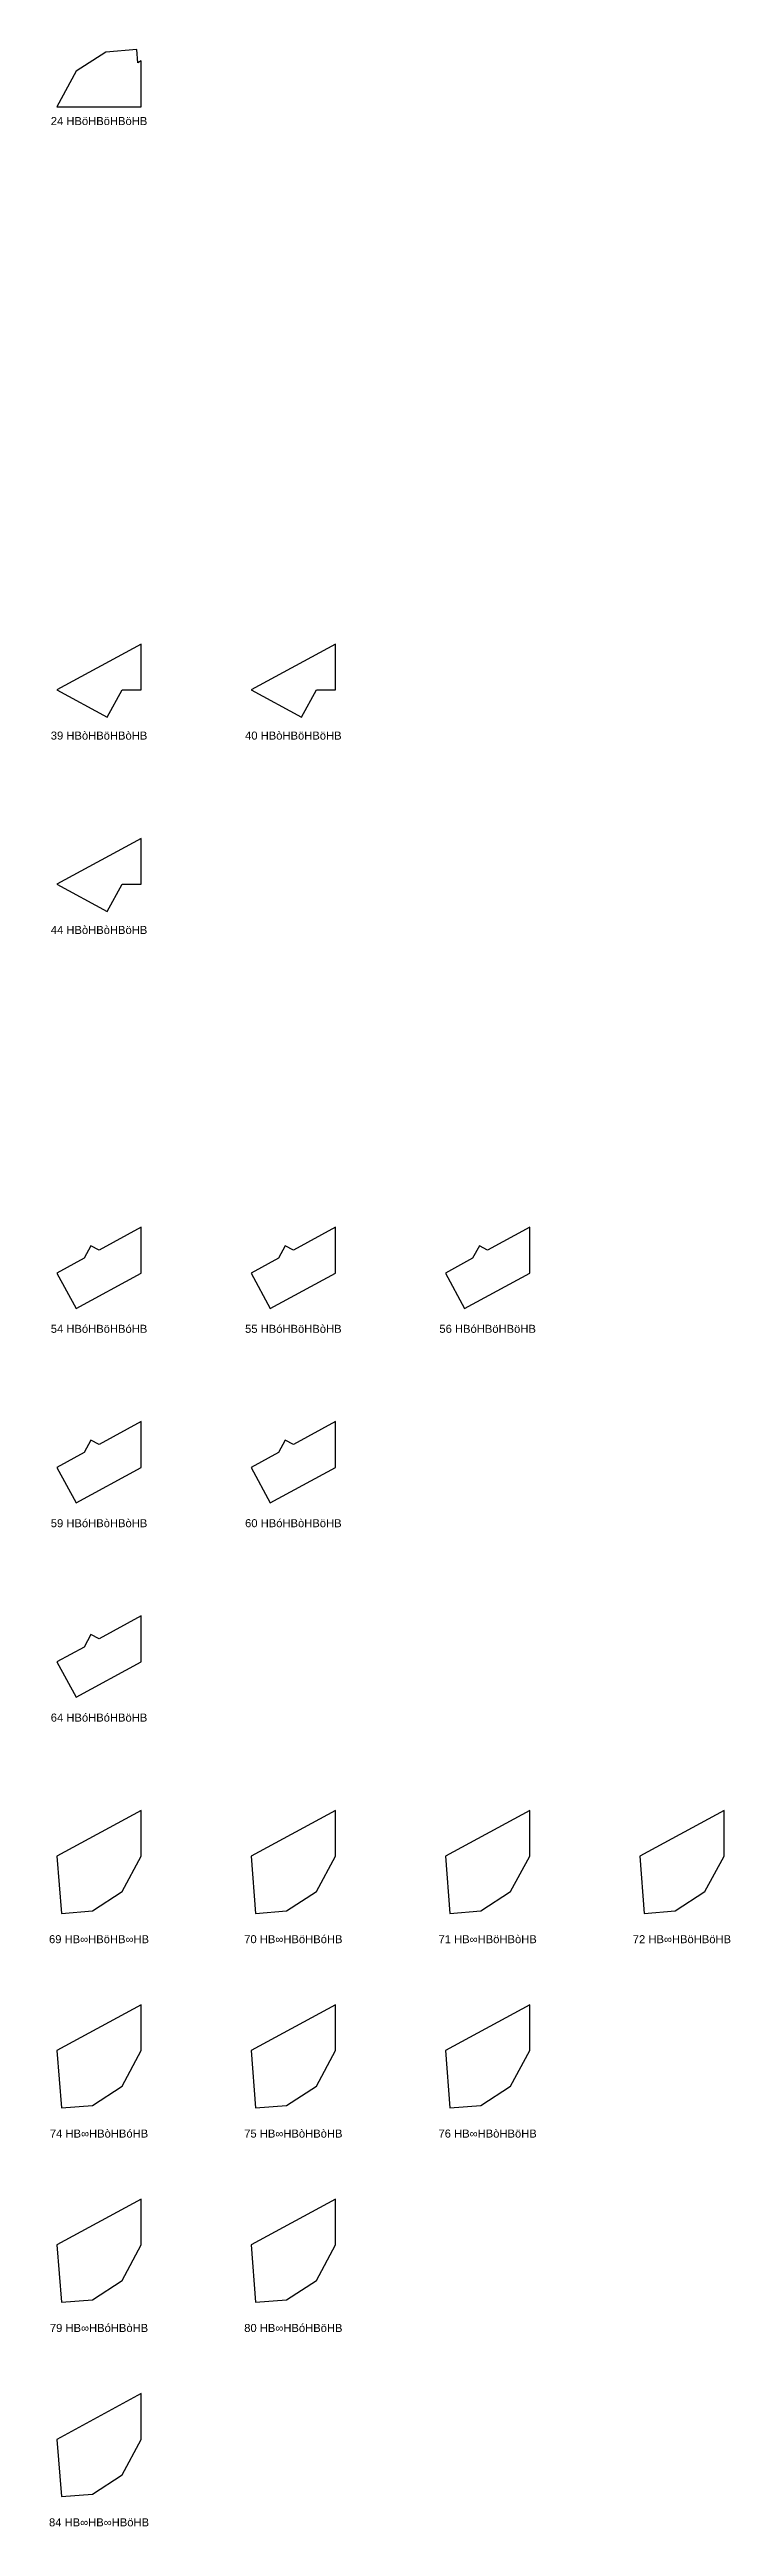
# Model space of a CAD drawing. Header units: millimetres. Extents: x 122552 to 1654769, y -10280102 to 62068.
# Drawn here: x 1400046 to 1493442, y -595730 to -256162 of the extents above; entities that cross this region are included whole.
import ezdxf
from ezdxf.enums import TextEntityAlignment as Align

# ---------------------------------------------------------------- set-up
doc = ezdxf.new("R2010")
doc.units = ezdxf.units.MM
doc.styles.add('Arial', font='arial_0.ttf')

msp = doc.modelspace()

# ---------------------------------------------------------------- texts
at = {"style": 'Arial'}
for s, p in [('24 HBöHBöHBöHB', (1406838, -265965)), ('39 HBòHBöHBòHB', (1406838, -350214)), ('40 HBòHBöHBöHB', (1433487, -350214)), ('44 HBòHBòHBöHB', (1406838, -376862)), ('54 HBóHBöHBóHB', (1406838, -431541)), ('55 HBóHBöHBòHB', (1433487, -431541)), ('56 HBóHBöHBöHB', (1460136, -431541)), ('59 HBóHBòHBòHB', (1406838, -458190)), ('60 HBóHBòHBöHB', (1433487, -458190)), ('64 HBóHBóHBöHB', (1406838, -484838)), ('69 HB∞HBöHB∞HB', (1406838, -515218)), ('70 HB∞HBöHBóHB', (1433487, -515218)), ('71 HB∞HBöHBòHB', (1460136, -515218)), ('72 HB∞HBöHBöHB', (1486784, -515218)), ('74 HB∞HBòHBóHB', (1406838, -541867)), ('75 HB∞HBòHBòHB', (1433487, -541867)), ('76 HB∞HBòHBöHB', (1460136, -541867)), ('79 HB∞HBóHBòHB', (1406838, -568516)), ('80 HB∞HBóHBöHB', (1433487, -568516)), ('84 HB∞HB∞HBöHB', (1406838, -595164))]:
    msp.add_text(s, height=1100, dxfattribs=at).set_placement(p, align=Align.MIDDLE_CENTER)

# ---------------------------------------------------------------- linework, layer by layer
for points in [[(1412632, -264005), (1412632, -257716), (1412154, -257976), (1412010, -256162), (1407754, -256500), (1403681, -259147), (1401045, -264005)], [(1409996, -343951), (1412632, -343951), (1412632, -337662), (1401045, -343951), (1407959, -347703)], [(1436644, -343951), (1439281, -343951), (1439281, -337662), (1427693, -343951), (1434608, -347703)], [(1409996, -370599), (1412632, -370599), (1412632, -364311), (1401045, -370599), (1407959, -374352)], [(1403681, -428755), (1412632, -423897), (1412632, -417608), (1406838, -420753), (1405717, -420144), (1404781, -421869), (1401045, -423897)], [(1430330, -428755), (1439281, -423897), (1439281, -417608), (1433487, -420753), (1432366, -420144), (1431430, -421869), (1427693, -423897)], [(1456978, -428755), (1465929, -423897), (1465929, -417608), (1460136, -420753), (1459015, -420144), (1458079, -421869), (1454342, -423897)], [(1403681, -455403), (1412632, -450545), (1412632, -444257), (1406838, -447401), (1405717, -446793), (1404781, -448518), (1401045, -450545)], [(1430330, -455403), (1439281, -450545), (1439281, -444257), (1433487, -447401), (1432366, -446793), (1431430, -448518), (1427693, -450545)], [(1403681, -482052), (1412632, -477194), (1412632, -470906), (1406838, -474050), (1405717, -473442), (1404781, -475166), (1401045, -477194)], [(1412632, -497554), (1401045, -503843), (1401667, -511685), (1405923, -511348), (1409996, -508701), (1412632, -503843)], [(1439281, -497554), (1427693, -503843), (1428315, -511685), (1432571, -511348), (1436644, -508701), (1439281, -503843)], [(1465929, -497554), (1454342, -503843), (1454964, -511685), (1459220, -511348), (1463293, -508701), (1465929, -503843)], [(1492578, -497554), (1480991, -503843), (1481613, -511685), (1485869, -511348), (1489942, -508701), (1492578, -503843)], [(1412632, -524203), (1401045, -530491), (1401667, -538334), (1405923, -537997), (1409996, -535349), (1412632, -530491)], [(1439281, -524203), (1427693, -530491), (1428315, -538334), (1432571, -537997), (1436644, -535349), (1439281, -530491)], [(1465929, -524203), (1454342, -530491), (1454964, -538334), (1459220, -537997), (1463293, -535349), (1465929, -530491)], [(1412632, -550852), (1401045, -557140), (1401667, -564983), (1405923, -564645), (1409996, -561998), (1412632, -557140)], [(1439281, -550852), (1427693, -557140), (1428315, -564983), (1432571, -564645), (1436644, -561998), (1439281, -557140)], [(1412632, -577500), (1401045, -583789), (1401667, -591631), (1405923, -591294), (1409996, -588647), (1412632, -583789)]]:
    msp.add_lwpolyline(points, close=True)

msp.set_redraw_order([(e.dxf.handle, doc.entitydb.next_handle()) for e in msp.query("TEXT MTEXT ATTDEF DIMENSION ARC_DIMENSION")])  # texts and dimensions are drawn at this point

doc.saveas('drawing.dxf')
